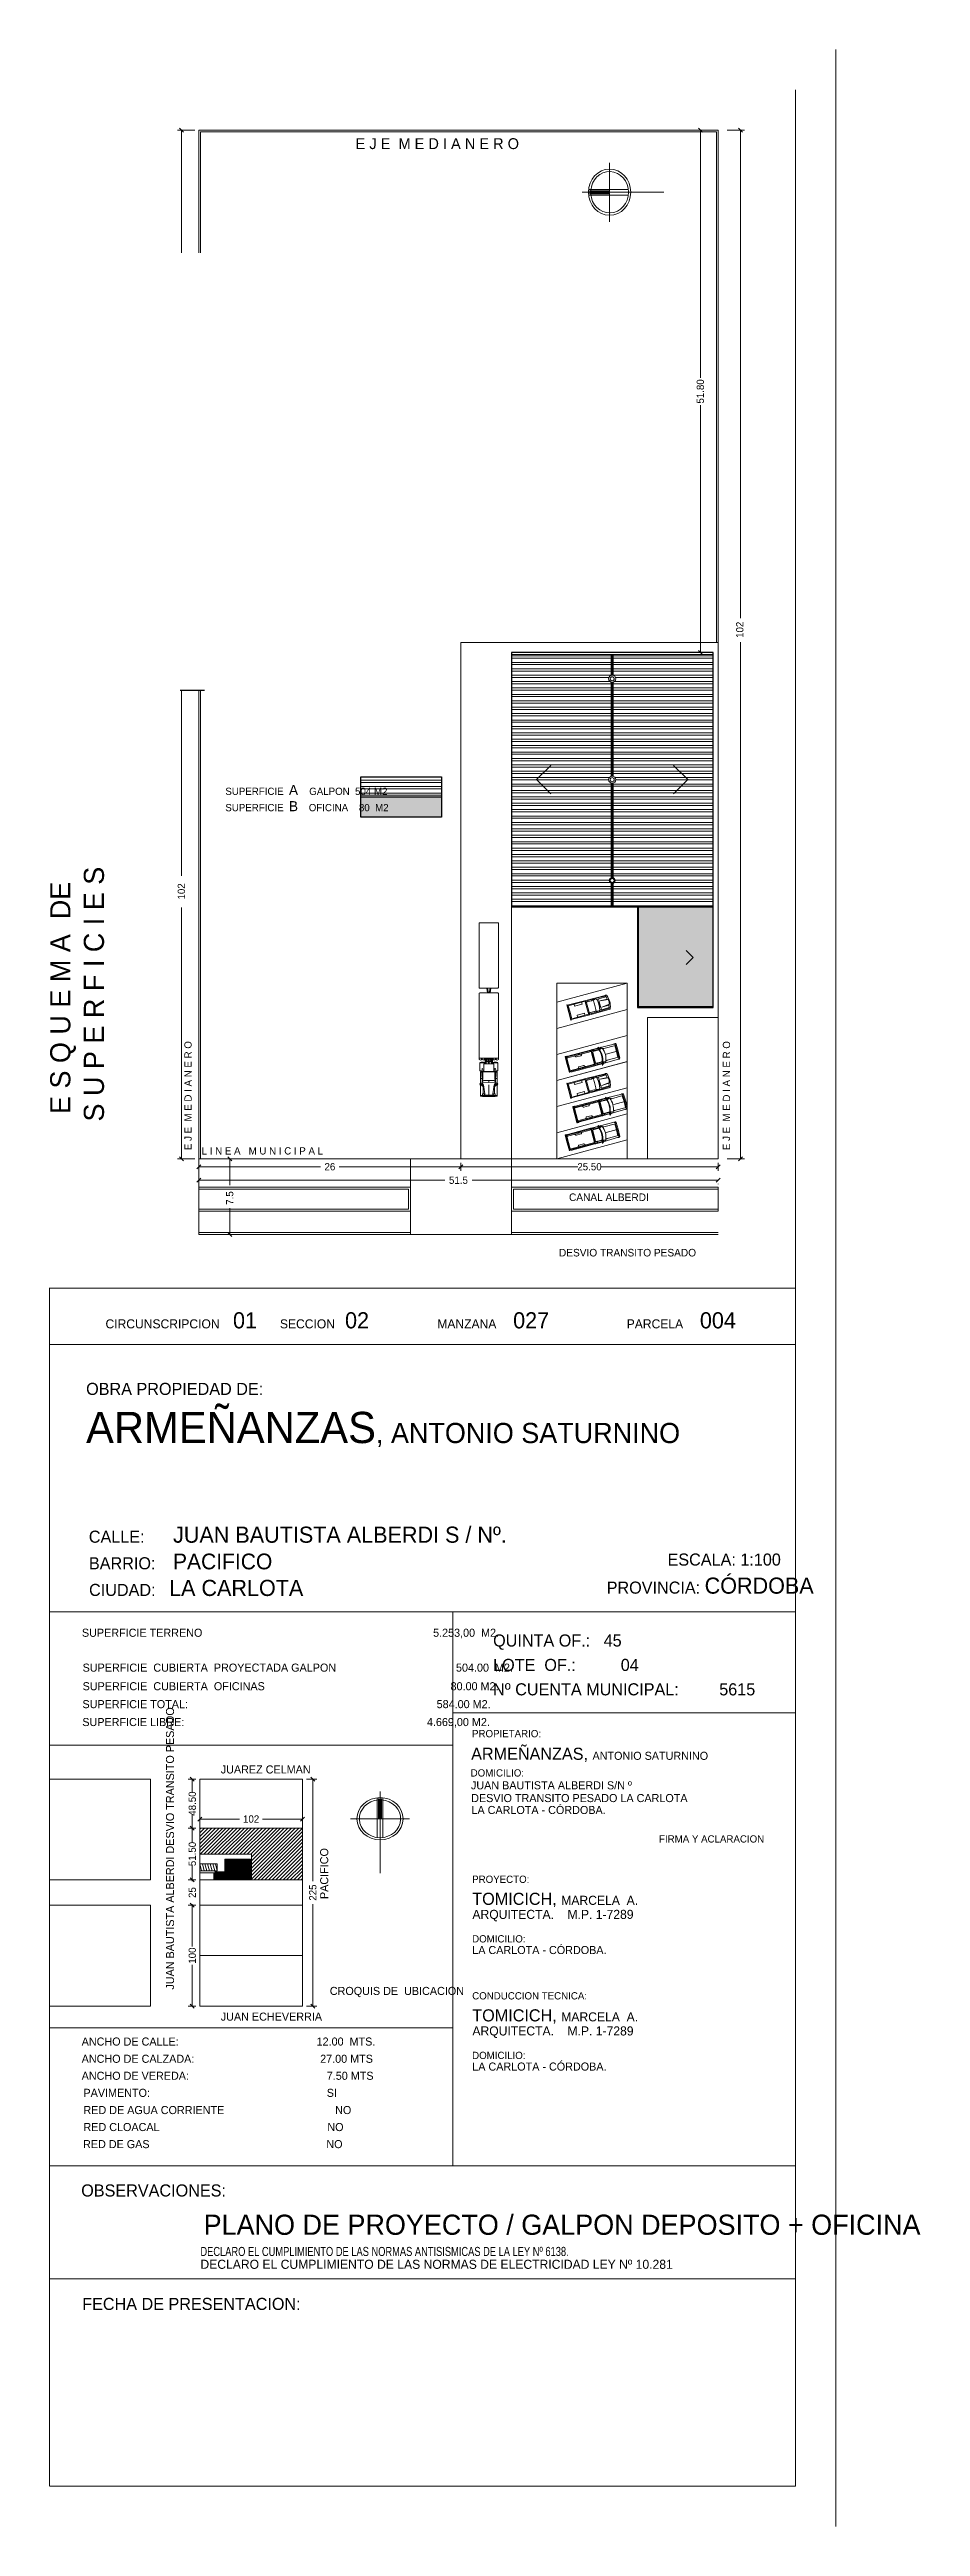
# Model space of a CAD drawing. Header units: millimetres. Extents: x 1972 to 5740, y 370 to 952.
# Drawn here: x 2744.2 to 2765.8, y 527.6 to 589 of the extents above; entities that cross this region are included whole.
import ezdxf

# ---------------------------------------------------------------- set-up
doc = ezdxf.new("R2010")
doc.units = ezdxf.units.MM
doc.header["$LTSCALE"] = 15
doc.linetypes.add('ACAD_ISO02W100', pattern=[15, 12, -3])
for name, color, linetype, lineweight in [('COTAS', 5, 'Continuous', 20), ('MUROS', 1, 'Continuous', 30), ('SOMBRAS', 95, 'Continuous', 18)]:
    doc.layers.add(name, color=color, linetype=linetype, lineweight=lineweight)

msp = doc.modelspace()

# ---------------------------------------------------------------- texts
at = {"layer": 'COTAS', "linetype": 'Continuous', "ltscale": 0.001, "char_height": 0.18, "width": 5.2211185, "attachment_point": 1}
for s, insert in [('SUPERFICIE  {\\H1.389x;A   }GALPON  504 M2', (2748.55488, 570.81739)), ('SUPERFICIE  {\\H1.389x;B}    OFICINA    80  M2', (2748.55488, 570.41381))]:
    msp.add_mtext(s, dxfattribs=dict(at, insert=insert))
at = {"layer": 'COTAS', "attachment_point": 1, "rotation": 90}
for s, insert, char_height, width in [(' E S Q U E M A  DE  \\PS U P E R F I C I E S', (2744.21165, 562.47169), 0.5, 25.6), ('JUAN BAUTISTA ALBERDI DESVIO TRANSITO PESADO', (2747.08246, 540.95157), 0.2, 15.5), ('PACIFICO', (2750.90612, 543.19649), 0.2, 15.5)]:
    msp.add_mtext(s, dxfattribs=dict(at, insert=insert, char_height=char_height, width=width))
at = {"layer": 'COTAS', "attachment_point": 1}
for s, insert, char_height, width in [('CANAL ALBERDI', (2757.07683, 560.68887), 0.1875, 4.7506001), ('DESVIO TRANSITO PESADO', (2756.82791, 559.31427), 0.1875, 4.7506001), ('CIRCUNSCRIPCION    {\\H1.786x;01}', (2745.5826, 557.74364), 0.224, 17.4), ('SECCION   {\\H1.786x;02}', (2749.90869, 557.74364), 0.224, 17.4), ('MANZANA     {\\H1.786x;027}', (2753.81081, 557.74364), 0.224, 17.4), ('PARCELA     {\\H1.786x;004}', (2758.5081, 557.74364), 0.224, 17.4), ('OBRA PROPIEDAD DE:', (2745.10234, 555.99331), 0.3, 17.4), ('ARMEÑANZAS{\\H0.6459x;, ANTONIO SATURNINO}', (2745.10007, 555.27416), 0.774144, 32.3136), ('CALLE:     {\\H1.333x; JUAN BAUTISTA \\H0.9998x;ALBERDI S / Nº.}', (2745.16942, 552.42922), 0.3, 16.5168429), ('BARRIO:{\\H1.3x;   PACIFICO}', (2745.17213, 551.76073), 0.3, 11.22), ('ESCALA: 1:100  ', (2759.51969, 551.76269), 0.3, 11.22), ('CIUDAD:   {\\H1.333x;LA CARLOTA}', (2745.17528, 551.10969), 0.3, 11.22), ('PROVINCIA: {\\H1.333x;CÓRDOBA}', (2758.01074, 551.1667), 0.3, 11.22), ('SUPERFICIE TERRENO                                                                             5.253,00  M2.', (2744.99795, 549.89831), 0.2, 15.5), ('QUINTA OF.:   45', (2755.19459, 549.75653), 0.3, 11.22), ('SUPERFICIE  CUBIERTA  PROYECTADA GALPON           {\\H0.75x;                        }           504.00  M2. ', (2745.0155, 549.03358), 0.2, 15.5), ('LOTE  OF.:          04    {\\H1.19x; }', (2755.19459, 549.15106), 0.3, 11.22), ('SUPERFICIE  CUBIERTA  OFICINAS                         {\\H0.75x;                                }             80.00 M2. ', (2745.0155, 548.57233), 0.2, 15.5), ('Nº CUENTA MUNICIPAL:         5615   {\\H1.19x; }', (2755.19459, 548.54559), 0.3, 11.22), ('SUPERFICIE TOTAL:                                                                                   584.00 M2.', (2745.01177, 548.1286), 0.2, 15.5), ('SUPERFICIE LIBRE:                                                                                 4.669,00 M2.', (2745.00803, 547.68487), 0.2, 15.5), (' PROPIETARIO:', (2754.60485, 547.38773), 0.18, 15.523), ('JUAREZ CELMAN', (2748.44107, 546.50975), 0.2, 15.5), ('ARMEÑANZAS, {\\H0.6667x;ANTONIO SATURNINO}', (2754.65009, 546.94793), 0.3, 11.22), ('JUAN BAUTISTA ALBERDI S/N º', (2754.64483, 546.11619), 0.2, 15.5), (' DOMICILIO:', (2754.57099, 546.41381), 0.18, 15.523), ('DESVIO TRANSITO PESADO LA CARLOTA', (2754.65121, 545.80013), 0.2, 15.5), ('LA CARLOTA - CÓRDOBA.', (2754.65759, 545.50457), 0.2, 15.523), ('FIRMA Y ACLARACION', (2759.30879, 544.77683), 0.18, 15.523), ('PROYECTO:', (2754.67567, 543.77683), 0.18, 15.523), ('ARQUITECTA.    M.P. 1-7289', (2754.68118, 542.92908), 0.225, 15.523), ('TOMICICH, {\\H0.75x;MARCELA  A.}', (2754.67778, 543.35253), 0.3, 15.523), (' DOMICILIO:', (2754.60739, 542.30042), 0.18, 15.523), ('LA CARLOTA - CÓRDOBA.', (2754.67798, 542.03288), 0.2, 15.523), ('CROQUIS DE  UBICACION', (2751.14477, 541.01865), 0.2, 15.5), ('JUAN ECHEVERRIA', (2748.44107, 540.3817), 0.2, 15.5), ('TOMICICH, {\\H0.75x;MARCELA  A.}', (2754.67778, 540.46337), 0.3, 15.523), ('CONDUCCION TECNICA:', (2754.67567, 540.88768), 0.18, 15.523), ('ANCHO DE CALLE:                                              12.00  MTS.\\P                                    ', (2744.99162, 539.76402), 0.2, 15.523), ('ARQUITECTA.    M.P. 1-7289', (2754.68118, 540.03992), 0.225, 15.523), ('ANCHO DE CALZADA:                                          27.00 MTS                         ', (2744.99162, 539.33715), 0.2, 15.523), (' DOMICILIO:', (2754.60739, 539.41127), 0.18, 15.523), ('LA CARLOTA - CÓRDOBA.', (2754.67798, 539.14373), 0.2, 15.523), ('ANCHO DE VEREDA:                                              7.50 MTS                                 ', (2744.99162, 538.91592), 0.2, 15.523), ('PAVIMENTO:                                                           SI', (2745.03609, 538.49271), 0.2, 15.523), ('RED DE AGUA CORRIENTE                                     NO\\P                         ', (2745.03609, 538.06584), 0.2, 15.523), ('RED CLOACAL                                                        NO                                 ', (2745.03609, 537.64461), 0.2, 15.523), ('RED DE GAS                                                           NO', (2745.02613, 537.2214), 0.2, 15.523), ('OBSERVACIONES:', (2744.98049, 536.12251), 0.3, 17.4), ('PLANO DE PROYECTO / GALPON DEPOSITO + OFICINA', (2748.01602, 535.37304), 0.5, 27.5), ('{\\fSwis721 LtCn BT|b0|i0|c0|p34;DECLARO EL CUMPLIMIENTO DE LAS NORMAS ANTISISMICAS DE LA LEY Nº 6138.}', (2747.93664, 534.57247), 0.225, 15.523), ('DECLARO EL CUMPLIMIENTO DE LAS NORMAS DE ELECTRICIDAD LEY Nº 10.281', (2747.93664, 534.25467), 0.225, 15.523), ('FECHA DE PRESENTACION:', (2745.00506, 533.30979), 0.3, 17.4)]:
    msp.add_mtext(s, dxfattribs=dict(at, insert=insert, char_height=char_height, width=width))
at = {"layer": 'SOMBRAS', "linetype": 'Continuous', "ltscale": 0.001, "attachment_point": 1}
for s, insert, char_height, width in [('E J E  M E D I A N E R O', (2751.78407, 586.84829), 0.27, 5.5964402), ('L I N E A   M U N I C I P A L', (2747.96808, 561.83407), 0.18, 4.1305553)]:
    msp.add_mtext(s, dxfattribs=dict(at, insert=insert, char_height=char_height, width=width))
at = {"layer": 'SOMBRAS', "linetype": 'Continuous', "ltscale": 0.001, "char_height": 0.18, "attachment_point": 5, "rotation": 90}
for s, insert in [('51.80', (2760.33402, 580.57134)), ('102', (2761.31234, 574.66208)), ('102', (2747.46515, 568.17658)), ('7.5', (2748.66356, 560.57553)), ('48.50', (2747.73549, 545.56314)), ('51.50', (2747.73549, 544.31314)), ('25', (2747.73549, 543.35689)), ('225', (2750.72361, 543.35689)), ('100', (2747.73549, 541.79439))]:
    msp.add_mtext(s, dxfattribs=dict(at, insert=insert))
at = {"layer": 'SOMBRAS', "linetype": 'Continuous', "ltscale": 0.001, "char_height": 0.18, "width": 5.5964402, "attachment_point": 1, "rotation": 90}
for insert in [(2747.53864, 561.76304), (2760.89063, 561.76304)]:
    msp.add_mtext('E J E  M E D I A N E R O', dxfattribs=dict(at, insert=insert))
at = {"layer": 'SOMBRAS', "linetype": 'Continuous', "ltscale": 0.001, "char_height": 0.18, "attachment_point": 5}
for s, insert in [('26', (2751.14746, 561.35105)), ('25.50', (2757.58496, 561.35105)), ('51.5', (2754.33496, 561.01564)), ('102', (2749.19459, 545.17961))]:
    msp.add_mtext(s, dxfattribs=dict(at, insert=insert))

# ---------------------------------------------------------------- blocks, each defined once
blk = doc.blocks.new('02PTRK02')
at = {"color": 0, "linetype": 'ByBlock'}
for p, q in [((-862, -45), (-862, 45)), ((-541, 48), (-859, 48)), ((-538, -45), (-538, 45)), ((-514, 6), (-538, 10)), ((-514, 2), (-538, 7)), ((-514, -45), (-514, 45)), ((-193, 48), (-511, 48)), ((-184, 48), (-192, 48)), ((-190, -45), (-190, 45)), ((-184, 36), (-190, 36)), ((-184, 33), (-190, 33)), ((-184, 21), (-190, 21)), ((-190, 19), (-163, 19)), ((-190, 6), (-183, 14)), ((-190, 1), (-177, 14)), ((-190, 14), (-163, 14)), ((-175, 1), (-190, 1)), ((-175, 14), (-175, -14)), ((-173, -14), (-173, 14)), ((-163, 1), (-173, 1)), ((-168, 20), (-168, 44)), ((-168, 44), (-128, 44)), ((-168, 20), (-163, 20)), ((-124, 25), (-163, 25)), ((-163, 25), (-163, -25)), ((-128, 44), (-128, 25)), ((-124, 34), (-124, -34)), ((-124, 34), (-72, 33)), ((-122, 42), (-122, 40)), ((-122, 42), (-66, 42)), ((-122, 34), (-122, 34)), ((-122, 28), (-122, -28)), ((-119, 32), (-84, 31)), ((-119, 32), (-119, 30)), ((-119, 30), (-87, 29)), ((-90, 42), (-90, 34)), ((-87, 29), (-84, 31)), ((-82, 29), (-78, 31)), ((-82, 29), (-80, 27)), ((-80, 27), (-79, 0)), ((-80, -27), (-79, 0)), ((-79, 0), (-70, 0)), ((-79, 0), (-70, 0)), ((-78, 31), (-74, 30)), ((-74, 30), (-72, 28)), ((-72, 33), (-58, 27)), ((-70, 0), (-72, 28)), ((-70, 0), (-72, -28)), ((-58, 27), (-2, 19)), ((-7, 0), (-58, 0)), ((-57, 42), (-7, 42)), ((-53, 26), (-57, 31)), ((-55, 35), (-47, 25)), ((-14, 28), (-49, 28)), ((-14, 28), (-14, 26)), ((-10, 32), (-6, 32)), ((-10, 22), (-6, 22)), ((-9, 22), (-9, 20)), ((-7, 20), (-7, -20)), ((-6, 32), (-6, 22)), ((-5, 42), (-2, 42)), ((-3, 19), (-3, 32)), ((-2, -19), (-2, 19)), ((0, 32), (0, -32)), ((-859, -48), (-541, -48)), ((-538, -7), (-514, -2)), ((-538, -10), (-514, -6)), ((-511, -48), (-193, -48)), ((-184, -48), (-192, -48)), ((-175, -1), (-190, -1)), ((-177, -14), (-190, -1)), ((-183, -14), (-190, -6)), ((-190, -14), (-163, -14)), ((-163, -19), (-190, -19)), ((-184, -21), (-190, -21)), ((-184, -33), (-190, -33)), ((-184, -36), (-190, -36)), ((-173, -1), (-163, -1)), ((-168, -44), (-168, -20)), ((-168, -20), (-163, -20)), ((-168, -44), (-128, -44)), ((-124, -25), (-163, -25)), ((-128, -25), (-128, -44)), ((-124, -34), (-72, -33)), ((-122, -34), (-122, -34)), ((-122, -40), (-122, -42)), ((-66, -42), (-122, -42)), ((-119, -30), (-87, -29)), ((-119, -32), (-119, -30)), ((-119, -32), (-84, -31)), ((-90, -34), (-90, -42)), ((-87, -29), (-84, -31)), ((-82, -29), (-80, -27)), ((-82, -29), (-78, -31)), ((-78, -31), (-74, -30)), ((-74, -30), (-72, -28)), ((-72, -33), (-58, -27)), ((-58, -27), (-2, -19)), ((-53, -26), (-57, -31)), ((-7, -42), (-57, -42)), ((-55, -35), (-47, -25)), ((-14, -28), (-49, -28)), ((-14, -28), (-14, -26)), ((-10, -22), (-6, -22)), ((-10, -32), (-6, -32)), ((-9, -22), (-9, -20)), ((-6, -32), (-6, -22)), ((-5, -42), (-2, -42)), ((-3, -19), (-3, -32))]:
    blk.add_line(p, q, dxfattribs=at)
for centre, radius in [((-137, 32), 2), ((-124, 37), 3), ((-62, 37), 7), ((-62, 37), 4), ((-4, 0), 2), ((-137, -32), 2), ((-124, -37), 3), ((-62, -37), 7), ((-62, -37), 4)]:
    blk.add_circle(centre, radius, dxfattribs=at)
for centre, radius, start, end in [((-859, 45), 3, 90, 180), ((-541, 45), 3, 0, 90), ((-511, 45), 3, 90, 180), ((-193, 45), 3, 0, 90), ((-189, 42), 7.64, 308.2647, 51.7353), ((-189, 27), 7.5, 306.8699, 53.1301), ((-133, 32), 37.8, 161.4749, 198.5251), ((-157, 33), 31, 345.1151, 20.9105), ((-10, 28), 4, 90, 180), ((-10, 26), 4, 180, 270), ((-18, 35), 13.2, 346.9139, 31.8908), ((-8, 30), 2.5, 306.8699, 53.1301), ((-8, 24), 2.5, 306.8699, 53.1301), ((-66, 24), 63.9, 6.736, 15.8839), ((-64, 24), 63.9, 6.736, 15.8839), ((-859, -45), 3, 180, 270), ((-541, -45), 3, 270, 0), ((-511, -45), 3, 180, 270), ((-193, -45), 3, 270, 0), ((-189, -27), 7.5, 306.8699, 53.1301), ((-189, -42), 7.64, 308.2647, 51.7353), ((-133, -32), 37.8, 161.4734, 198.5266), ((-158, -33), 31.5, 339.3948, 14.5796), ((-10, -26), 4, 90, 180), ((-10, -28), 4, 180, 270), ((-18, -35), 13.2, 328.1092, 13.0861), ((-8, -24), 2.5, 306.8699, 53.1301), ((-8, -30), 2.5, 306.8699, 53.1301), ((-66, -24), 63.9, 344.1161, 353.264), ((-64, -24), 63.9, 344.1161, 353.264)]:
    blk.add_arc(centre, radius, start, end, dxfattribs=at)
blk = doc.blocks.new('_OBLIQUE')
at = {"color": 0, "linetype": 'ByBlock', "ltscale": 0.05}
blk.add_line((-0.5, -0.5), (0.5, 0.5), dxfattribs=at)
blk = doc.blocks.new('NORTE3')
for p, q in [((0, 1.174), (0, -2.344)), ((-1.166, 0), (1.166, 0)), ((-0.111, 0.904), (-0.111, -0.807)), ((-0.058, 0.872), (-0.058, 0)), ((0.058, 0.872), (0.058, 0)), ((0.111, 0.904), (0.111, -0.807))]:
    blk.add_line(p, q)
at = {"const_width": 0.0778}
blk.add_lwpolyline([(-0.911, 0, 1), (0.911, 0, 1)], format="xyb", close=True, dxfattribs=at)
blk.add_arc((0, 0), 0.815, 94.06081, 85.93919)
blk.add_solid([(-0.058, 0), (0.058, 0), (-0.058, 0.872), (0.058, 0.872)])

# ---------------------------------------------------------------- hatches: boundary and pattern name
at = {"layer": 'SOMBRAS'}
h = msp.add_hatch(dxfattribs=at)
h.set_pattern_fill('STEEL', color=256, scale=0.05, angle=135, style=0)
h.set_pattern_definition([(180, (2755.64746, 567.82134), (0, -0.15875), []), (180, (2755.59134, 567.76521), (0, -0.15875), [])])
h.paths.add_polyline_path([(2758.12246, 570.86249, -0.33167927), (2758.05996, 570.94634, -0.33167927), (2758.12246, 571.03019), (2758.12246, 573.36249, -0.33167927), (2758.05996, 573.44634, -0.33167927), (2758.12246, 573.53019), (2758.12246, 574.04634), (2755.64746, 574.04634), (2755.64746, 567.82134), (2758.12246, 567.82134), (2758.12246, 568.37563, -0.31783725), (2758.07246, 568.44634, -0.31783725), (2758.12246, 568.51705)])
h.paths.add_polyline_path([(2758.17246, 568.51705, -0.31783725), (2758.22246, 568.44634, -0.31783725), (2758.17246, 568.37563), (2758.17246, 567.82134), (2760.64746, 567.82134), (2760.64746, 574.04634), (2758.17246, 574.04634), (2758.17246, 573.53019, -0.33167927), (2758.23496, 573.44634, -0.33167927), (2758.17246, 573.36249), (2758.17246, 571.03019, -0.33167927), (2758.23496, 570.94634, -0.33167927), (2758.17246, 570.86249)])
h = msp.add_hatch(dxfattribs=at)
h.set_pattern_fill('STEEL', color=256, scale=0.05, angle=135, style=0)
h.set_pattern_definition([(180, (1768.24233, 917.64292), (0, -0.15875), []), (180, (1768.1862, 917.5868), (0, -0.15875), [])])
h.paths.add_polyline_path([(2751.91335, 571.0147), (2751.91335, 570.5147), (2753.91335, 570.5147), (2753.91335, 571.0147)])
at = {"layer": 'SOMBRAS', "linetype": 'Continuous', "ltscale": 0.001}
h = msp.add_hatch(color=256, dxfattribs=at)
h.paths.add_polyline_path([(2753.91335, 570.5147), (2751.91335, 570.5147), (2751.91335, 570.0147), (2753.91335, 570.0147)])
h.paths.add_polyline_path([(2760.64746, 567.79459), (2758.79746, 567.79459), (2758.79746, 565.32134), (2760.64746, 565.32134)])
h = msp.add_hatch(dxfattribs=at)
h.set_pattern_fill('LINE', color=256, scale=0.02, angle=45, style=0)
h.set_pattern_definition([(45, (2747.919595, 543.669394), (-0.0449013, 0.0449013), [])])
h.paths.add_polyline_path([(2750.46959, 544.95689), (2747.91959, 544.95689), (2747.91959, 544.30689), (2749.19959, 544.30689), (2749.19959, 543.66939), (2750.46959, 543.66939)])
h = msp.add_hatch(dxfattribs=at)
h.set_pattern_fill('LINE,_O', color=256, scale=0.0025, angle=-90)
h.set_pattern_definition([(270, (2748.547095, 544.181894), (0.0079375, 0), [])])
edge = h.paths.add_edge_path()
edge.add_arc((2748.60959, 543.93189), 0.0075, 270, 630)
edge = h.paths.add_edge_path()
edge.add_arc((2748.60959, 543.93189), 0.00875, 270, 630)
edge = h.paths.add_edge_path()
edge.add_arc((2749.10959, 543.93189), 0.00875, 16.6015496, 163.3984504)
edge.add_line((2749.10121, 543.93439), (2748.86798, 543.93439))
edge.add_arc((2748.85959, 543.93189), 0.00875, 16.6015496, 163.3984504)
edge.add_line((2748.85121, 543.93439), (2748.61667, 543.93439))
edge.add_arc((2748.60959, 543.93189), 0.0075, 19.4712206, 160.5287794)
edge.add_line((2748.60252, 543.93439), (2748.54709, 543.93439))
edge.add_line((2748.54709, 543.93439), (2748.54709, 544.18189))
edge.add_line((2748.54709, 544.18189), (2749.16959, 544.18189))
edge.add_line((2749.16959, 544.18189), (2749.16959, 543.93439))
edge.add_line((2749.16959, 543.93439), (2749.11798, 543.93439))
edge = h.paths.add_edge_path()
edge.add_arc((2749.10959, 543.93189), 0.00875, 196.6015496, 343.3984504)
edge.add_line((2749.11798, 543.92939), (2749.16959, 543.92939))
edge.add_line((2749.16959, 543.92939), (2749.16959, 543.68189))
edge.add_line((2749.16959, 543.68189), (2748.54709, 543.68189))
edge.add_line((2748.54709, 543.68189), (2748.54709, 543.92939))
edge.add_line((2748.54709, 543.92939), (2748.60252, 543.92939))
edge.add_arc((2748.60959, 543.93189), 0.0075, 199.4712206, 340.5287794)
edge.add_line((2748.61667, 543.92939), (2748.85121, 543.92939))
edge.add_arc((2748.85959, 543.93189), 0.00875, 196.6015496, 343.3984504)
edge.add_line((2748.86798, 543.92939), (2749.10121, 543.92939))
h = msp.add_hatch(dxfattribs=at)
h.set_pattern_fill('LINE', color=256, scale=0.0025, angle=-90, style=0)
h.set_pattern_definition([(270, (2748.297095, 543.866894), (0.0079375, 0), [])])
h.paths.add_polyline_path([(2748.29709, 543.86689), (2748.29709, 543.68189), (2748.54459, 543.68189), (2748.54459, 543.86689)])

# ---------------------------------------------------------------- linework, layer by layer
at = {"layer": 'COTAS'}
for p, q in [((2763.69459, 589.04634), (2763.69459, 527.64292)), ((2762.69459, 588.04634), (2762.69459, 528.64292)), ((2744.19459, 528.64634), (2744.19459, 558.34634)), ((2744.19459, 558.34292), (2762.69459, 558.34292)), ((2762.69459, 558.34292), (2762.69459, 528.64292)), ((2744.19459, 556.94292), (2762.69459, 556.94292)), ((2763.69459, 557.54292), (2763.69459, 527.64292)), ((2744.19459, 550.31292), (2762.69459, 550.31292)), ((2754.19459, 536.58238), (2754.19459, 550.31292)), ((2754.19459, 547.81292), (2762.69459, 547.81292)), ((2744.19459, 547.01292), (2754.19459, 547.01292)), ((2744.19459, 540.00347), (2754.19459, 540.00347)), ((2744.19459, 536.58238), (2762.69459, 536.58238)), ((2744.19459, 533.78238), (2762.69459, 533.78238)), ((2762.69459, 528.64292), (2744.19459, 528.64292))]:
    msp.add_line(p, q, dxfattribs=at)
msp.add_lwpolyline([(2763.69459, 527.64292), (2763.69459, 528.64292)], dxfattribs=at)
at = {"layer": 'MUROS', "linetype": 'Continuous', "ltscale": 0.001}
for p, q in [((2756.27246, 570.94634), (2756.62602, 571.29989)), ((2760.02246, 570.94634), (2759.66891, 571.29989)), ((2756.27246, 570.94634), (2756.62602, 570.59279)), ((2760.02246, 570.94634), (2759.66891, 570.59279)), ((2760.15897, 566.53722), (2759.9822, 566.714)), ((2760.15897, 566.53722), (2759.9822, 566.36045))]:
    msp.add_line(p, q, dxfattribs=at)
for points in [[(2755.64746, 567.79459), (2760.64746, 567.79459), (2760.64746, 574.09634), (2755.64746, 574.09634)], [(2751.91335, 571.0147), (2753.91335, 571.0147), (2753.91335, 570.0147), (2751.91335, 570.0147)], [(2758.77246, 565.29634), (2760.64746, 565.29634), (2760.64746, 567.79634), (2758.77246, 567.79634)]]:
    msp.add_lwpolyline(points, close=True, dxfattribs=at)
for points in [[(2747.43496, 573.16172), (2747.58496, 573.16172), (2747.78496, 573.16172)], [(2747.68496, 573.16172), (2747.83496, 573.16172), (2748.03496, 573.16172)], [(2753.91335, 570.5147), (2751.91335, 570.5147)]]:
    msp.add_lwpolyline(points, dxfattribs=at)
at = {"layer": 'SOMBRAS', "linetype": 'Continuous', "ltscale": 0.001}
for p, q in [((2747.79746, 587.04634), (2747.36515, 587.04634)), ((2747.46515, 587.04634), (2747.46515, 584.00884)), ((2747.89746, 584.00884), (2747.89746, 587.04634)), ((2747.89746, 587.04634), (2760.77246, 587.04634)), ((2747.89746, 587.04634), (2751.64746, 587.04634)), ((2760.54746, 587.04634), (2760.23402, 587.04634)), ((2760.33402, 587.04634), (2760.33402, 580.91091)), ((2760.77246, 587.04634), (2760.77246, 561.54634)), ((2760.99746, 587.04634), (2761.42978, 587.04634)), ((2761.32978, 587.04634), (2761.32978, 574.94923)), ((2747.93496, 587.00884), (2760.73496, 587.00884)), ((2760.33402, 574.09634), (2760.33402, 580.23177)), ((2754.39746, 561.54634), (2754.39746, 574.34634)), ((2761.32978, 561.54634), (2761.32978, 574.35496)), ((2755.64746, 567.79634), (2755.64746, 574.09634)), ((2755.64746, 574.04634), (2760.64746, 574.04634)), ((2760.54746, 574.09634), (2760.23402, 574.09634)), ((2747.46515, 568.56274), (2747.46515, 573.16172)), ((2747.46515, 561.54634), (2747.46515, 567.77874)), ((2760.64746, 567.79634), (2755.64746, 567.79634)), ((2757.49383, 565.47567), (2757.9696, 565.59829)), ((2757.73908, 565.52639), (2757.97261, 565.57915)), ((2758.00094, 565.56623), (2757.80829, 565.51461)), ((2758.02627, 565.50658), (2758.00197, 565.56408)), ((2757.03148, 565.36388), (2757.02068, 565.36098)), ((2757.07134, 565.17192), (2757.02068, 565.36098)), ((2757.03148, 565.36388), (2757.08213, 565.17482)), ((2757.0345, 565.3526), (2757.49383, 565.47567)), ((2757.05942, 565.34235), (2757.47663, 565.45414)), ((2757.05942, 565.34235), (2757.10283, 565.18036)), ((2757.07134, 565.17192), (2757.122, 564.98286)), ((2757.13279, 564.98576), (2757.08213, 565.17482)), ((2757.14623, 565.01837), (2757.10283, 565.18036)), ((2757.13279, 564.98576), (2757.122, 564.98286)), ((2757.12977, 564.99704), (2757.58911, 565.12012)), ((2757.14623, 565.01837), (2757.56344, 565.13016)), ((2757.21557, 565.33007), (2757.20204, 565.38056)), ((2757.39957, 565.37938), (2757.21557, 565.33007)), ((2757.45932, 565.15638), (2757.27532, 565.10708)), ((2757.27532, 565.10708), (2757.28885, 565.05659)), ((2757.38604, 565.42987), (2757.39957, 565.37938)), ((2757.47285, 565.10589), (2757.45932, 565.15638)), ((2757.52003, 565.29215), (2757.4724, 565.46993)), ((2757.54168, 565.29795), (2757.49404, 565.47573)), ((2757.62948, 565.46436), (2757.50596, 565.43126)), ((2757.52003, 565.29215), (2757.56767, 565.11437)), ((2757.5395, 565.46655), (2757.53501, 565.43904)), ((2757.54168, 565.29795), (2757.58932, 565.12017)), ((2757.54528, 565.47294), (2757.69118, 565.51204)), ((2757.70092, 565.19774), (2757.5774, 565.16465)), ((2757.58911, 565.12012), (2758.06244, 565.25181)), ((2757.62409, 565.15085), (2757.60645, 565.17243)), ((2757.63229, 565.14821), (2757.77819, 565.1873)), ((2757.69292, 565.50841), (2757.63943, 565.46913)), ((2757.73238, 565.51139), (2757.68134, 565.48009)), ((2757.77789, 565.19131), (2757.71193, 565.19858)), ((2757.81355, 565.20846), (2757.7537, 565.21005)), ((2757.80922, 565.51115), (2757.76814, 565.50014)), ((2757.82178, 565.44255), (2757.80451, 565.43792)), ((2757.80451, 565.43792), (2757.82189, 565.37303)), ((2757.80829, 565.51461), (2757.84459, 565.37912)), ((2757.83917, 565.37766), (2757.82178, 565.44255)), ((2757.83928, 565.30815), (2757.82189, 565.37303)), ((2757.82686, 565.19882), (2758.05548, 565.26989)), ((2757.87997, 565.24708), (2757.8389, 565.23608)), ((2757.83917, 565.37766), (2757.85655, 565.31278)), ((2757.85655, 565.31278), (2757.83928, 565.30815)), ((2757.8809, 565.24363), (2757.84459, 565.37912)), ((2757.84991, 565.46437), (2758.02627, 565.50658)), ((2758.04707, 565.49746), (2757.84991, 565.46437)), ((2758.07355, 565.29525), (2757.8809, 565.24363)), ((2758.07912, 565.37787), (2757.89183, 565.30794)), ((2757.89183, 565.30794), (2758.06567, 565.35957)), ((2758.06567, 565.35957), (2758.07336, 565.29762)), ((2757.63431, 564.25094), (2757.81893, 564.30041)), ((2757.79624, 564.31033), (2757.79052, 564.29853)), ((2757.82716, 564.3024), (2757.79587, 564.31686)), ((2757.81816, 564.3002), (2757.79624, 564.31033)), ((2758.20041, 564.3928), (2757.81893, 564.30041)), ((2758.22724, 564.3569), (2757.9423, 564.28055)), ((2758.19267, 564.39525), (2758.18977, 564.39022)), ((2758.21805, 564.40405), (2758.19666, 564.39832)), ((2758.25618, 564.20865), (2758.21091, 564.35252)), ((2758.27252, 564.21303), (2758.2193, 564.38212)), ((2758.29611, 564.21935), (2758.24215, 564.39083)), ((2757.03437, 563.88127), (2756.9825, 564.07485)), ((2757.02154, 564.09432), (2756.98865, 564.0855)), ((2757.05453, 563.88667), (2757.00627, 564.06679)), ((2757.62746, 564.2317), (2757.00666, 564.06535)), ((2757.62345, 564.20747), (2757.01245, 564.04375)), ((2757.01649, 564.08448), (2757.61213, 564.24409)), ((2757.01809, 564.06411), (2757.03184, 564.06779)), ((2757.01991, 564.05733), (2757.01809, 564.06411)), ((2757.01991, 564.05733), (2757.02173, 564.05055)), ((2757.02173, 564.05055), (2757.03548, 564.05423)), ((2757.06433, 563.8893), (2757.02224, 564.04637)), ((2757.02999, 564.09201), (2757.03303, 564.08892)), ((2757.03184, 564.06779), (2757.03366, 564.06101)), ((2757.03548, 564.05423), (2757.03366, 564.06101)), ((2757.03437, 563.88127), (2757.08624, 563.68769)), ((2757.05453, 563.88667), (2757.1028, 563.70656)), ((2757.06433, 563.8893), (2757.10642, 563.73222)), ((2757.70763, 563.89332), (2757.09662, 563.7296)), ((2757.72322, 563.87433), (2757.10241, 563.70799)), ((2757.10806, 563.72835), (2757.12181, 563.73203)), ((2757.10988, 563.72157), (2757.10806, 563.72835)), ((2757.10988, 563.72157), (2757.11169, 563.71479)), ((2757.11169, 563.71479), (2757.12544, 563.71847)), ((2757.12049, 563.69634), (2757.71614, 563.85594)), ((2757.12181, 563.73203), (2757.12363, 563.72525)), ((2757.12544, 563.71847), (2757.12363, 563.72525)), ((2757.217, 564.09856), (2757.24302, 564.07759)), ((2757.37262, 564.10359), (2757.26122, 564.07375)), ((2757.30118, 563.78441), (2757.31323, 563.81557)), ((2757.32501, 564.14634), (2757.31126, 564.14266)), ((2757.31126, 564.14266), (2757.31308, 564.13588)), ((2757.3149, 564.1291), (2757.31308, 564.13588)), ((2757.32865, 564.13278), (2757.3149, 564.1291)), ((2757.32683, 564.13956), (2757.32501, 564.14634)), ((2757.32683, 564.13956), (2757.32865, 564.13278)), ((2757.43846, 563.85785), (2757.32706, 563.828)), ((2757.3985, 564.14719), (2757.38645, 564.11602)), ((2757.41498, 563.81059), (2757.40123, 563.8069)), ((2757.40123, 563.8069), (2757.40304, 563.80012)), ((2757.40486, 563.79334), (2757.40304, 563.80012)), ((2757.41861, 563.79703), (2757.40486, 563.79334)), ((2757.41679, 563.80381), (2757.41498, 563.81059)), ((2757.41679, 563.80381), (2757.41861, 563.79703)), ((2757.48268, 563.83304), (2757.45666, 563.85401)), ((2757.61818, 564.2249), (2757.60443, 564.22121)), ((2757.60443, 564.22121), (2757.60625, 564.21443)), ((2757.60806, 564.20765), (2757.60625, 564.21443)), ((2757.62181, 564.21134), (2757.60806, 564.20765)), ((2757.62, 564.21812), (2757.61818, 564.2249)), ((2757.62, 564.21812), (2757.62181, 564.21134)), ((2757.66554, 564.05039), (2757.62345, 564.20747)), ((2757.67534, 564.05302), (2757.62634, 564.23588)), ((2757.68414, 564.05537), (2757.64712, 564.19353)), ((2757.651, 564.19663), (2757.65289, 564.19563)), ((2757.69146, 564.05734), (2757.65517, 564.19277)), ((2757.69927, 564.05943), (2757.66346, 564.19306)), ((2757.66554, 564.05039), (2757.70763, 563.89332)), ((2757.67374, 564.21086), (2757.81372, 564.24837)), ((2757.67534, 564.05302), (2757.72434, 563.87015)), ((2757.68414, 564.05537), (2757.72115, 563.91722)), ((2757.6967, 564.23016), (2757.68442, 564.25034)), ((2757.83519, 564.29393), (2757.68586, 564.25392)), ((2757.69146, 564.05734), (2757.72775, 563.9219)), ((2757.70815, 563.88914), (2757.69439, 563.88546)), ((2757.69439, 563.88546), (2757.69621, 563.87868)), ((2757.69803, 563.8719), (2757.69621, 563.87868)), ((2757.71178, 563.87558), (2757.69803, 563.8719)), ((2757.69927, 564.05943), (2757.73508, 563.9258)), ((2757.79919, 564.25501), (2757.70061, 564.2286)), ((2757.70996, 563.88236), (2757.70815, 563.88914)), ((2757.70996, 563.88236), (2757.71178, 563.87558)), ((2757.72607, 563.91648), (2757.7272, 563.91829)), ((2757.73877, 563.86109), (2757.92339, 563.91056)), ((2757.75288, 563.91552), (2757.89285, 563.95302)), ((2757.78242, 563.91028), (2757.78187, 563.88667)), ((2757.93423, 563.9243), (2757.7849, 563.88429)), ((2757.8836, 563.94001), (2757.78502, 563.91359)), ((2757.80557, 564.26026), (2757.79914, 564.28427)), ((2757.83706, 564.29063), (2757.80145, 564.25629)), ((2757.88563, 564.29215), (2757.84033, 564.25516)), ((2757.9342, 563.92809), (2757.8862, 563.94003)), ((2757.89175, 563.93865), (2757.89818, 563.91464)), ((2757.9087, 563.89063), (2757.89785, 563.89798)), ((2757.89785, 563.89798), (2757.90696, 563.86399)), ((2757.91164, 563.88479), (2757.90696, 563.86399)), ((2757.92262, 563.91036), (2757.9087, 563.89063)), ((2757.93151, 563.91295), (2757.91164, 563.88479)), ((2757.97702, 563.95106), (2757.91929, 563.96045)), ((2758.29995, 564.02129), (2757.92339, 563.91056)), ((2757.92857, 564.29071), (2757.93185, 564.28493)), ((2758.27252, 564.21303), (2758.00105, 564.14029)), ((2758.01349, 563.97379), (2758.01344, 563.98043)), ((2758.30524, 564.06579), (2758.02031, 563.98945)), ((2758.25618, 564.20865), (2758.28891, 564.06142)), ((2758.27252, 564.21303), (2758.31098, 564.03998)), ((2758.29448, 564.01529), (2758.28946, 564.0182)), ((2758.29611, 564.21935), (2758.33511, 564.04387)), ((2758.32086, 564.02037), (2758.29946, 564.01464)), ((2757.03148, 563.42273), (2757.02068, 563.41984)), ((2757.07134, 563.23078), (2757.02068, 563.41984)), ((2757.03148, 563.42273), (2757.08213, 563.23367)), ((2757.0345, 563.41145), (2757.49383, 563.53453)), ((2757.05942, 563.40121), (2757.47663, 563.513)), ((2757.05942, 563.40121), (2757.10283, 563.23922)), ((2757.07134, 563.23078), (2757.122, 563.04172)), ((2757.13279, 563.04461), (2757.08213, 563.23367)), ((2757.14623, 563.07723), (2757.10283, 563.23922)), ((2757.12977, 563.0559), (2757.58911, 563.17897)), ((2757.14623, 563.07723), (2757.56344, 563.18902)), ((2757.21557, 563.38893), (2757.20204, 563.43942)), ((2757.39957, 563.43823), (2757.21557, 563.38893)), ((2757.45932, 563.21524), (2757.27532, 563.16594)), ((2757.27532, 563.16594), (2757.28885, 563.11545)), ((2757.38604, 563.48872), (2757.39957, 563.43823)), ((2757.47285, 563.16475), (2757.45932, 563.21524)), ((2757.52003, 563.35101), (2757.4724, 563.52879)), ((2757.49383, 563.53453), (2757.9696, 563.65715)), ((2757.54168, 563.35681), (2757.49404, 563.53459)), ((2757.62948, 563.52321), (2757.50596, 563.49011)), ((2757.52003, 563.35101), (2757.56767, 563.17323)), ((2757.5395, 563.52541), (2757.53501, 563.4979)), ((2757.54168, 563.35681), (2757.58932, 563.17903)), ((2757.54528, 563.5318), (2757.69118, 563.57089)), ((2757.70092, 563.2566), (2757.5774, 563.2235)), ((2757.58911, 563.17897), (2758.06244, 563.31067)), ((2757.62409, 563.20971), (2757.60645, 563.23129)), ((2757.63229, 563.20706), (2757.77819, 563.24616)), ((2757.69292, 563.56727), (2757.63943, 563.52799)), ((2757.73238, 563.57025), (2757.68134, 563.53894)), ((2757.77789, 563.25017), (2757.71193, 563.25744)), ((2757.73908, 563.58525), (2757.97261, 563.63801)), ((2757.81355, 563.26731), (2757.7537, 563.26891)), ((2757.80922, 563.57001), (2757.76814, 563.559)), ((2757.82178, 563.50141), (2757.80451, 563.49678)), ((2757.80451, 563.49678), (2757.82189, 563.43189)), ((2758.00094, 563.62508), (2757.80829, 563.57346)), ((2757.80829, 563.57346), (2757.84459, 563.43797)), ((2757.83917, 563.43652), (2757.82178, 563.50141)), ((2757.83928, 563.367), (2757.82189, 563.43189)), ((2757.82686, 563.25767), (2758.05548, 563.32875)), ((2757.87997, 563.30594), (2757.8389, 563.29493)), ((2757.83917, 563.43652), (2757.85655, 563.37163)), ((2757.85655, 563.37163), (2757.83928, 563.367)), ((2757.8809, 563.30249), (2757.84459, 563.43797)), ((2757.84991, 563.52323), (2758.02627, 563.56544)), ((2758.04707, 563.55632), (2757.84991, 563.52323)), ((2758.07355, 563.35411), (2757.8809, 563.30249)), ((2758.07912, 563.43672), (2757.89183, 563.3668)), ((2757.89183, 563.3668), (2758.06567, 563.41843)), ((2758.01395, 563.05836), (2757.98266, 563.07281)), ((2758.02627, 563.56544), (2758.00197, 563.62294)), ((2758.38719, 563.14875), (2758.00572, 563.05636)), ((2758.06567, 563.41843), (2758.07336, 563.35648)), ((2758.41403, 563.11285), (2758.12909, 563.03651)), ((2758.37946, 563.15121), (2758.37656, 563.14618)), ((2758.40484, 563.16), (2758.38344, 563.15427)), ((2758.44297, 562.96461), (2758.39769, 563.10848)), ((2758.4593, 562.96898), (2758.40609, 563.13808)), ((2758.48289, 562.9753), (2758.42893, 563.14678)), ((2757.13279, 563.04461), (2757.122, 563.04172)), ((2757.22115, 562.63722), (2757.16928, 562.8308)), ((2757.20833, 562.85027), (2757.17543, 562.84146)), ((2757.24132, 562.64263), (2757.19306, 562.82274)), ((2757.81425, 562.98765), (2757.19344, 562.82131)), ((2757.81024, 562.96342), (2757.19923, 562.7997)), ((2757.20328, 562.84044), (2757.79892, 563.00004)), ((2757.20488, 562.82006), (2757.21863, 562.82374)), ((2757.2067, 562.81328), (2757.20488, 562.82006)), ((2757.2067, 562.81328), (2757.20851, 562.8065)), ((2757.20851, 562.8065), (2757.22226, 562.81018)), ((2757.25112, 562.64525), (2757.20903, 562.80233)), ((2757.21678, 562.84797), (2757.21982, 562.84487)), ((2757.21863, 562.82374), (2757.22045, 562.81696)), ((2757.22226, 562.81018), (2757.22045, 562.81696)), ((2757.22115, 562.63722), (2757.27302, 562.44364)), ((2757.24132, 562.64263), (2757.28958, 562.46251)), ((2757.25112, 562.64525), (2757.29321, 562.48818)), ((2757.89442, 562.64927), (2757.28341, 562.48555)), ((2757.91, 562.63029), (2757.2892, 562.46394)), ((2757.29485, 562.4843), (2757.3086, 562.48799)), ((2757.29666, 562.47752), (2757.29485, 562.4843)), ((2757.29666, 562.47752), (2757.29848, 562.47074)), ((2757.29848, 562.47074), (2757.31223, 562.47443)), ((2757.30728, 562.45229), (2757.90292, 562.6119)), ((2757.3086, 562.48799), (2757.31041, 562.48121)), ((2757.31223, 562.47443), (2757.31041, 562.48121)), ((2757.32274, 562.45253), (2757.32382, 562.45673)), ((2757.40379, 562.85451), (2757.42981, 562.83354)), ((2757.5594, 562.85955), (2757.448, 562.8297)), ((2757.48796, 562.54036), (2757.50001, 562.57153)), ((2757.5118, 562.9023), (2757.49805, 562.89861)), ((2757.49805, 562.89861), (2757.49986, 562.89183)), ((2757.50168, 562.88505), (2757.49986, 562.89183)), ((2757.51543, 562.88874), (2757.50168, 562.88505)), ((2757.51362, 562.89552), (2757.5118, 562.9023)), ((2757.51362, 562.89552), (2757.51543, 562.88874)), ((2757.62525, 562.61381), (2757.51385, 562.58396)), ((2757.58529, 562.90314), (2757.57324, 562.87198)), ((2757.60176, 562.56654), (2757.58801, 562.56286)), ((2757.58801, 562.56286), (2757.58983, 562.55608)), ((2757.59165, 562.5493), (2757.58983, 562.55608)), ((2757.6054, 562.55298), (2757.59165, 562.5493)), ((2757.60358, 562.55976), (2757.60176, 562.56654)), ((2757.60358, 562.55976), (2757.6054, 562.55298)), ((2757.66947, 562.589), (2757.64345, 562.60996)), ((2757.80497, 562.98085), (2757.79122, 562.97717)), ((2757.79122, 562.97717), (2757.79303, 562.97039)), ((2757.79485, 562.96361), (2757.79303, 562.97039)), ((2757.8086, 562.96729), (2757.79485, 562.96361)), ((2757.80678, 562.97407), (2757.80497, 562.98085)), ((2757.80678, 562.97407), (2757.8086, 562.96729)), ((2757.85233, 562.80635), (2757.81024, 562.96342)), ((2757.86213, 562.80897), (2757.81313, 562.99184)), ((2757.8211, 563.0069), (2758.00572, 563.05636)), ((2757.87092, 562.81133), (2757.8339, 562.94948)), ((2757.83779, 562.95258), (2757.83968, 562.95158)), ((2757.87824, 562.81329), (2757.84195, 562.94872)), ((2757.88606, 562.81538), (2757.85025, 562.94901)), ((2757.85233, 562.80635), (2757.89442, 562.64927)), ((2757.86053, 562.96682), (2758.0005, 563.00432)), ((2757.86213, 562.80897), (2757.91113, 562.6261)), ((2757.87092, 562.81133), (2757.90794, 562.67317)), ((2757.88349, 562.98612), (2757.87121, 563.0063)), ((2758.02198, 563.04989), (2757.87264, 563.00987)), ((2757.87824, 562.81329), (2757.91453, 562.67786)), ((2757.89493, 562.6451), (2757.88118, 562.64141)), ((2757.88118, 562.64141), (2757.883, 562.63463)), ((2757.88482, 562.62785), (2757.883, 562.63463)), ((2757.89857, 562.63154), (2757.88482, 562.62785)), ((2757.88606, 562.81538), (2757.92186, 562.68175)), ((2757.98598, 563.01097), (2757.8874, 562.98455)), ((2757.89675, 562.63832), (2757.89493, 562.6451)), ((2757.89675, 562.63832), (2757.89857, 562.63154)), ((2757.91285, 562.67243), (2757.91399, 562.67424)), ((2757.92556, 562.61705), (2758.11018, 562.66652)), ((2757.93967, 562.67147), (2758.07964, 562.70898)), ((2757.9692, 562.66624), (2757.96866, 562.64262)), ((2758.12102, 562.68026), (2757.97168, 562.64024)), ((2758.07039, 562.69596), (2757.9718, 562.66955)), ((2757.98303, 563.06628), (2757.97731, 563.05449)), ((2758.00495, 563.05616), (2757.98303, 563.06628)), ((2757.99236, 563.01622), (2757.98592, 563.04023)), ((2758.02384, 563.04659), (2757.98824, 563.01225)), ((2758.07241, 563.04811), (2758.02711, 563.01111)), ((2758.12099, 562.68404), (2758.07298, 562.69599)), ((2758.07853, 562.69461), (2758.08497, 562.6706)), ((2758.09549, 562.64659), (2758.08463, 562.65394)), ((2758.08463, 562.65394), (2758.09374, 562.61995)), ((2758.09843, 562.64074), (2758.09374, 562.61995)), ((2758.10941, 562.66631), (2758.09549, 562.64659)), ((2758.1183, 562.66891), (2758.09843, 562.64074)), ((2758.16381, 562.70701), (2758.10608, 562.7164)), ((2758.48674, 562.77724), (2758.11018, 562.66652)), ((2758.11536, 563.04666), (2758.11863, 563.04088)), ((2758.4593, 562.96898), (2758.18784, 562.89624)), ((2758.21805, 562.46291), (2758.19666, 562.45717)), ((2758.20028, 562.72974), (2758.20023, 562.73638)), ((2758.49203, 562.82175), (2758.20709, 562.7454)), ((2758.44297, 562.96461), (2758.47569, 562.81737)), ((2758.4593, 562.96898), (2758.49777, 562.79594)), ((2758.48127, 562.77125), (2758.47624, 562.77416)), ((2758.48289, 562.9753), (2758.5219, 562.79982)), ((2758.50765, 562.77632), (2758.48625, 562.77059)), ((2757.03437, 561.94013), (2756.9825, 562.13371)), ((2757.02154, 562.15317), (2756.98865, 562.14436)), ((2757.05453, 561.94553), (2757.00627, 562.12565)), ((2757.62746, 562.29056), (2757.00666, 562.12421)), ((2757.62345, 562.26632), (2757.01245, 562.1026)), ((2757.01649, 562.14334), (2757.61213, 562.30294)), ((2757.01809, 562.12296), (2757.03184, 562.12665)), ((2757.01991, 562.11618), (2757.01809, 562.12296)), ((2757.01991, 562.11618), (2757.02173, 562.1094)), ((2757.02173, 562.1094), (2757.03548, 562.11309)), ((2757.06433, 561.94815), (2757.02224, 562.10523)), ((2757.02999, 562.15087), (2757.03303, 562.14777)), ((2757.03184, 562.12665), (2757.03366, 562.11987)), ((2757.03548, 562.11309), (2757.03366, 562.11987)), ((2757.03437, 561.94013), (2757.08624, 561.74654)), ((2757.05453, 561.94553), (2757.1028, 561.76541)), ((2757.06433, 561.94815), (2757.10642, 561.79108)), ((2757.70763, 561.95217), (2757.09662, 561.78845)), ((2757.72322, 561.93319), (2757.10241, 561.76685)), ((2757.12049, 561.7552), (2757.71614, 561.9148)), ((2757.217, 562.15741), (2757.24302, 562.13645)), ((2757.37262, 562.16245), (2757.26122, 562.1326)), ((2757.31657, 562.4463), (2757.28368, 562.43749)), ((2757.30118, 561.84327), (2757.31323, 561.87443)), ((2757.32501, 562.2052), (2757.31126, 562.20152)), ((2757.31126, 562.20152), (2757.31308, 562.19474)), ((2757.3149, 562.18796), (2757.31308, 562.19474)), ((2757.32865, 562.19164), (2757.3149, 562.18796)), ((2757.32683, 562.19842), (2757.32501, 562.2052)), ((2757.32683, 562.19842), (2757.32865, 562.19164)), ((2757.43846, 561.91671), (2757.32706, 561.88686)), ((2757.3985, 562.20605), (2757.38645, 562.17488)), ((2757.41498, 561.86945), (2757.40123, 561.86576)), ((2757.40123, 561.86576), (2757.40304, 561.85898)), ((2757.40486, 561.8522), (2757.40304, 561.85898)), ((2757.41861, 561.85589), (2757.40486, 561.8522)), ((2757.41679, 561.86267), (2757.41498, 561.86945)), ((2757.41679, 561.86267), (2757.41861, 561.85589)), ((2757.48268, 561.8919), (2757.45666, 561.91286)), ((2757.61818, 562.28376), (2757.60443, 562.28007)), ((2757.60443, 562.28007), (2757.60625, 562.27329)), ((2757.60806, 562.26651), (2757.60625, 562.27329)), ((2757.62181, 562.2702), (2757.60806, 562.26651)), ((2757.62, 562.27698), (2757.61818, 562.28376)), ((2757.62, 562.27698), (2757.62181, 562.2702)), ((2757.66554, 562.10925), (2757.62345, 562.26632)), ((2757.67534, 562.11187), (2757.62634, 562.29474)), ((2757.63431, 562.3098), (2757.81893, 562.35927)), ((2757.68414, 562.11423), (2757.64712, 562.25239)), ((2757.651, 562.25548), (2757.65289, 562.25448)), ((2757.69146, 562.11619), (2757.65517, 562.25163)), ((2757.69927, 562.11829), (2757.66346, 562.25192)), ((2757.66554, 562.10925), (2757.70763, 561.95217)), ((2757.67374, 562.26972), (2757.81372, 562.30723)), ((2757.67534, 562.11187), (2757.72434, 561.92901)), ((2757.68414, 562.11423), (2757.72115, 561.97608)), ((2757.6967, 562.28902), (2757.68442, 562.3092)), ((2757.83519, 562.35279), (2757.68586, 562.31277)), ((2757.69146, 562.11619), (2757.72775, 561.98076)), ((2757.70815, 561.948), (2757.69439, 561.94432)), ((2757.69439, 561.94432), (2757.69621, 561.93753)), ((2757.69803, 561.93075), (2757.69621, 561.93753)), ((2757.71178, 561.93444), (2757.69803, 561.93075)), ((2757.69927, 562.11829), (2757.73508, 561.98465)), ((2757.79919, 562.31387), (2757.70061, 562.28746)), ((2757.70996, 561.94122), (2757.70815, 561.948)), ((2757.70996, 561.94122), (2757.71178, 561.93444)), ((2757.72607, 561.97534), (2757.7272, 561.97714)), ((2757.73877, 561.91995), (2757.92339, 561.96942)), ((2757.75288, 561.97437), (2757.89285, 562.01188)), ((2757.78242, 561.96914), (2757.78187, 561.94552)), ((2757.93423, 561.98316), (2757.7849, 561.94315)), ((2757.8836, 561.99887), (2757.78502, 561.97245)), ((2757.79624, 562.36918), (2757.79052, 562.35739)), ((2757.82716, 562.36126), (2757.79587, 562.37571)), ((2757.81816, 562.35906), (2757.79624, 562.36918)), ((2757.80557, 562.31912), (2757.79914, 562.34313)), ((2757.83706, 562.34949), (2757.80145, 562.31515)), ((2758.20041, 562.45165), (2757.81893, 562.35927)), ((2757.88563, 562.35101), (2757.84033, 562.31401)), ((2757.9342, 561.98695), (2757.8862, 561.99889)), ((2757.89175, 561.99751), (2757.89818, 561.9735)), ((2757.9087, 561.94949), (2757.89785, 561.95684)), ((2757.89785, 561.95684), (2757.90696, 561.92285)), ((2757.91164, 561.94365), (2757.90696, 561.92285)), ((2757.92262, 561.96921), (2757.9087, 561.94949)), ((2757.93151, 561.97181), (2757.91164, 561.94365)), ((2757.97702, 562.00992), (2757.91929, 562.01931)), ((2758.29995, 562.08015), (2757.92339, 561.96942)), ((2757.92857, 562.34956), (2757.93185, 562.34379)), ((2758.22724, 562.41576), (2757.9423, 562.33941)), ((2758.27252, 562.27189), (2758.00105, 562.19915)), ((2758.01349, 562.03264), (2758.01344, 562.03928)), ((2758.30524, 562.12465), (2758.02031, 562.0483)), ((2758.19267, 562.45411), (2758.18977, 562.44908)), ((2758.25618, 562.26751), (2758.21091, 562.41138)), ((2758.27252, 562.27189), (2758.2193, 562.44098)), ((2758.29611, 562.27821), (2758.24215, 562.44968)), ((2758.25618, 562.26751), (2758.28891, 562.12028)), ((2758.27252, 562.27189), (2758.31098, 562.09884)), ((2758.29448, 562.07415), (2758.28946, 562.07706)), ((2758.29611, 562.27821), (2758.33511, 562.10273)), ((2758.32086, 562.07923), (2758.29946, 562.07349)), ((2747.79746, 561.54634), (2747.36515, 561.54634)), ((2760.77246, 561.54634), (2747.89746, 561.54634)), ((2747.89746, 561.54634), (2747.89746, 560.29634)), ((2747.89746, 561.44634), (2747.89746, 561.25105)), ((2747.89746, 561.35105), (2750.91824, 561.35105)), ((2747.99746, 561.54634), (2748.76356, 561.54634)), ((2748.33496, 561.54634), (2754.39746, 561.54634)), ((2748.66356, 561.54634), (2748.66356, 560.89214)), ((2754.39746, 561.35105), (2751.37668, 561.35105)), ((2754.39746, 561.44634), (2754.39746, 561.25105)), ((2754.39746, 561.44634), (2754.39746, 561.25105)), ((2754.39746, 561.35105), (2757.29924, 561.35105)), ((2757.10806, 561.78721), (2757.12181, 561.79089)), ((2757.10988, 561.78043), (2757.10806, 561.78721)), ((2757.10988, 561.78043), (2757.11169, 561.77365)), ((2757.11169, 561.77365), (2757.12544, 561.77733)), ((2757.12181, 561.79089), (2757.12363, 561.78411)), ((2757.12544, 561.77733), (2757.12363, 561.78411)), ((2760.77246, 561.35105), (2757.87069, 561.35105)), ((2760.77246, 561.44634), (2760.77246, 561.25105)), ((2760.99746, 561.54634), (2761.42978, 561.54634)), ((2747.89746, 561.01564), (2753.99599, 561.01564)), ((2747.89746, 560.93037), (2747.89746, 560.91564)), ((2760.77246, 561.01564), (2754.67394, 561.01564)), ((2760.77246, 560.93037), (2760.77246, 560.91564)), ((2747.89746, 560.29634), (2753.09746, 560.29634)), ((2747.89746, 560.24634), (2753.14746, 560.24634)), ((2748.66356, 559.67134), (2748.66356, 560.32554)), ((2747.99746, 559.67134), (2748.76356, 559.67134)), ((2747.81959, 546.16939), (2747.63549, 546.16939)), ((2747.73549, 546.16939), (2747.73549, 545.8304)), ((2750.56959, 546.16939), (2750.82361, 546.16939)), ((2750.72361, 546.16939), (2750.72361, 543.64256)), ((2747.73549, 544.95689), (2747.73549, 545.29588)), ((2747.91959, 545.05689), (2747.91959, 545.27961)), ((2750.46959, 545.05689), (2750.46959, 545.27961)), ((2747.81959, 544.95689), (2747.63549, 544.95689)), ((2747.81959, 544.95689), (2747.63549, 544.95689)), ((2747.73549, 544.95689), (2747.73549, 544.59656)), ((2747.91959, 545.17961), (2748.9094, 545.17961)), ((2750.46959, 545.17961), (2749.47978, 545.17961)), ((2747.91959, 544.30689), (2749.19959, 544.30689)), ((2748.54459, 543.68189), (2748.54459, 544.18189)), ((2748.54459, 544.18189), (2749.17459, 544.18189)), ((2748.85959, 544.11939), (2748.82424, 544.08404)), ((2748.85959, 544.11939), (2748.89495, 544.08404)), ((2749.16959, 544.18189), (2749.16959, 543.68189)), ((2747.81959, 543.66939), (2747.63549, 543.66939)), ((2747.81959, 543.66939), (2747.63549, 543.66939)), ((2747.73549, 543.66939), (2747.73549, 544.02972)), ((2747.73549, 543.66939), (2747.73549, 543.76939)), ((2747.73549, 543.66939), (2747.73549, 543.64226)), ((2748.41868, 543.73074), (2748.40101, 543.74842)), ((2748.41868, 543.73074), (2748.43636, 543.74842)), ((2748.85959, 543.74439), (2748.82424, 543.77975)), ((2748.85959, 543.74439), (2748.89495, 543.77975)), ((2747.81959, 543.04439), (2747.63549, 543.04439)), ((2747.81959, 543.04439), (2747.63549, 543.04439)), ((2747.73549, 543.04439), (2747.73549, 543.07153)), ((2747.73549, 543.04439), (2747.73549, 542.94439)), ((2747.73549, 543.04439), (2747.73549, 542.0232)), ((2750.72361, 540.54439), (2750.72361, 543.07123)), ((2747.73549, 540.54439), (2747.73549, 541.56559)), ((2747.81959, 540.54439), (2747.63549, 540.54439)), ((2750.56959, 540.54439), (2750.82361, 540.54439))]:
    msp.add_line(p, q, dxfattribs=at)
for points in [[(2747.93496, 587.00884), (2747.93496, 584.00884)], [(2760.73496, 587.00884), (2760.73496, 574.34634)], [(2754.39746, 574.34634), (2760.77246, 574.34634)], [(2755.64746, 574.09634), (2760.64746, 574.09634)], [(2758.12246, 574.04634), (2758.12246, 573.53019)], [(2758.14746, 574.04634), (2758.14746, 573.53384)], [(2758.17246, 574.04634), (2758.17246, 573.53019)], [(2760.64746, 574.09634), (2760.64746, 567.79634)], [(2747.89746, 561.54634), (2747.89746, 573.16172)], [(2747.93496, 561.54634), (2747.93496, 573.16172)], [(2758.12246, 573.36249), (2758.12246, 571.03019)], [(2758.14746, 573.35884), (2758.14746, 571.03384)], [(2758.17246, 573.36249), (2758.17246, 571.03019)], [(2758.12246, 570.86249), (2758.12246, 568.51705)], [(2758.14746, 570.85884), (2758.14746, 568.52134)], [(2758.17246, 570.86249), (2758.17246, 568.51705)], [(2758.12246, 568.37563), (2758.12246, 567.82134)], [(2758.14746, 568.37134), (2758.14746, 567.82134)], [(2758.17246, 568.37563), (2758.17246, 567.82134)], [(2755.64746, 567.82134), (2760.64746, 567.82134)], [(2755.64746, 567.79459), (2755.64746, 559.67134)], [(2760.64746, 565.29634), (2760.64746, 565.29634), (2758.77246, 565.29634), (2758.77246, 567.79634)], [(2760.64746, 565.32134), (2758.79746, 565.32134), (2758.79746, 567.79634)], [(2760.64746, 565.29634), (2760.64746, 567.79634)], [(2758.52246, 565.89754), (2756.77246, 565.89754), (2756.77246, 561.54634)], [(2756.77246, 565.42862), (2758.52246, 565.89754)], [(2758.52246, 565.89754), (2758.52246, 561.54634)], [(2759.02246, 565.04634), (2759.02246, 561.54634)], [(2759.02246, 565.04634), (2760.77246, 565.04634)], [(2756.77246, 563.48748), (2758.50126, 563.95071)], [(2756.77246, 561.54634), (2758.52246, 562.01525)], [(2753.14746, 561.54634), (2753.14746, 559.67134)], [(2753.14746, 560.84634), (2747.89746, 560.84634), (2747.89746, 560.84634)], [(2753.09746, 560.79634), (2747.89746, 560.79634), (2747.89746, 559.72134)], [(2753.09746, 560.79634), (2753.09746, 560.29634)], [(2760.77246, 560.84634), (2755.64746, 560.84634)], [(2760.77246, 560.79634), (2755.69746, 560.79634)], [(2755.69746, 560.79634), (2755.69746, 560.29634)], [(2760.77246, 560.84634), (2760.77246, 560.24634)], [(2755.64746, 560.24634), (2760.77246, 560.24634)], [(2755.69746, 560.29634), (2760.77246, 560.29634)], [(2753.14746, 559.72134), (2747.89746, 559.72134), (2747.89746, 559.67134), (2760.77246, 559.67134)], [(2760.77246, 559.72134), (2755.64746, 559.72134)], [(2746.69459, 546.16939), (2744.19459, 546.16939)], [(2746.69459, 546.16939), (2746.69459, 543.66939), (2744.19459, 543.66939)], [(2750.46959, 544.95689), (2750.46959, 543.66939), (2747.91959, 543.66939), (2747.91959, 544.95689)], [(2748.35471, 543.89439), (2748.35471, 544.06939), (2747.91959, 544.06939)], [(2747.91959, 544.06939), (2747.96649, 543.89439)], [(2747.9843, 544.06939), (2748.03119, 543.89439)], [(2748.049, 544.06939), (2748.0959, 543.89439)], [(2748.11371, 544.06939), (2748.16003, 543.89651)], [(2748.11371, 544.06939), (2748.1606, 543.89439)], [(2748.17841, 544.06939), (2748.2253, 543.89439)], [(2748.24312, 544.06939), (2748.29001, 543.89439)], [(2748.30782, 544.06939), (2748.35471, 543.89439)], [(2748.54709, 544.18189), (2748.54709, 543.68189)], [(2749.17459, 544.18189), (2749.17459, 543.68189)], [(2749.19959, 544.30689), (2749.19959, 543.66939)], [(2748.35471, 543.89439), (2747.91959, 543.89439)], [(2748.26959, 543.84439), (2747.91959, 543.84439)], [(2748.26959, 543.84439), (2748.26959, 543.66939)], [(2748.29459, 543.68189), (2748.29459, 543.68189), (2748.29459, 543.86939), (2748.54459, 543.86939)], [(2748.29459, 543.68189), (2748.54459, 543.68189)], [(2748.29709, 543.68189), (2748.29709, 543.86689), (2748.54459, 543.86689)], [(2749.17459, 543.68189), (2748.54459, 543.68189)], [(2748.60252, 543.93439), (2748.54709, 543.93439)], [(2748.60209, 543.93189), (2748.54709, 543.93189)], [(2748.60252, 543.92939), (2748.54709, 543.92939)], [(2748.85121, 543.93439), (2748.61667, 543.93439)], [(2748.85121, 543.92939), (2748.61667, 543.92939)], [(2748.85084, 543.93189), (2748.61709, 543.93189)], [(2749.10121, 543.93439), (2748.86798, 543.93439)], [(2749.10121, 543.92939), (2748.86798, 543.92939)], [(2749.10084, 543.93189), (2748.86834, 543.93189)], [(2749.16959, 543.93439), (2749.11798, 543.93439)], [(2749.16959, 543.92939), (2749.11798, 543.92939)], [(2749.16959, 543.93189), (2749.11834, 543.93189)], [(2746.69459, 543.04439), (2744.19459, 543.04439)], [(2746.69459, 543.04439), (2746.69459, 540.54439), (2744.19459, 540.54439)]]:
    msp.add_lwpolyline(points, dxfattribs=at)
at = {"layer": 'SOMBRAS', "linetype": 'ACAD_ISO02W100', "ltscale": 20}
for points in [[(2756.77246, 564.78158), (2758.52246, 565.25049)], [(2756.77246, 564.13453), (2758.52246, 564.60344)], [(2756.77246, 563.48748), (2758.52246, 563.95639)], [(2756.77246, 562.84043), (2758.52246, 563.30934)], [(2756.77246, 562.19339), (2758.52246, 562.6623)]]:
    msp.add_lwpolyline(points, dxfattribs=at)
at = {"layer": 'SOMBRAS', "linetype": 'Continuous', "ltscale": 0.001}
for points in [[(2747.91959, 546.16939), (2750.46959, 546.16939), (2750.46959, 544.95689), (2747.91959, 544.95689)], [(2750.46959, 543.66939), (2750.46959, 543.04439), (2747.91959, 543.04439), (2747.91959, 543.66939)], [(2750.46959, 543.04439), (2750.46959, 541.79439), (2747.91959, 541.79439), (2747.91959, 543.04439)], [(2750.46959, 541.79439), (2750.46959, 540.54439), (2747.91959, 540.54439), (2747.91959, 541.79439)]]:
    msp.add_lwpolyline(points, close=True, dxfattribs=at)
for centre, radius in [((2758.14746, 573.44634), 0.0875), ((2758.14746, 573.44634), 0.05), ((2758.14746, 570.94634), 0.0875), ((2758.14746, 570.94634), 0.05), ((2758.14746, 568.44634), 0.075), ((2758.14746, 568.44634), 0.05), ((2748.60959, 543.93189), 0.0075), ((2748.60959, 543.93189), 0.005), ((2748.85959, 543.93189), 0.00875), ((2748.85959, 543.93189), 0.005), ((2749.10959, 543.93189), 0.00875), ((2749.10959, 543.93189), 0.005)]:
    msp.add_circle(centre, radius, dxfattribs=at)
for centre, radius, start, end in [((2757.9912, 565.57586), 0.03114, 34.2533477, 133.9116512), ((2757.97828, 565.55406), 0.02572, 22.9181843, 102.7300376), ((2757.60994, 565.31624), 0.49239, 15.0000007, 34.2533477), ((2757.54734, 565.46527), 0.00794, 105, 170.7344646), ((2757.63024, 565.15588), 0.00794, 219.2655336, 285.000005), ((2757.62175, 565.49321), 0.02987, 285.000005, 306.2906745), ((2757.68549, 565.47332), 0.00794, 121.5242818, 203.0962765), ((2756.82226, 565.10518), 0.93051, 15.0000007, 23.0962884), ((2757.69171, 565.51006), 0.00205, 306.2906745, 105), ((2757.70865, 565.16889), 0.02987, 83.7093268, 105), ((2756.82226, 565.10518), 0.93051, 6.903713, 15.0000007), ((2757.73653, 565.50462), 0.00794, 99.6876528, 121.5242818), ((2757.74108, 565.47795), 0.03499, 22.9959665, 99.6876528), ((2757.75391, 565.21799), 0.00794, 186.9037217, 268.4757147), ((2756.93201, 565.13459), 0.91391, 15.0000007, 22.9959665), ((2757.77766, 565.18928), 0.00205, 285.000005, 83.7093268), ((2757.81376, 565.21639), 0.00794, 268.4757147, 290.3123622), ((2756.93201, 565.13459), 0.91391, 7.0040348, 15.0000007), ((2757.80437, 565.24177), 0.03499, 290.3123622, 7.0040348), ((2757.75055, 565.35392), 0.32945, 15.0000007, 25.831342), ((2758.04784, 565.29445), 0.02572, 287.2699637, 7.081817), ((2758.06993, 565.28203), 0.03114, 256.088347, 355.7466536), ((2757.75055, 565.35392), 0.32945, 4.1686594, 15.0000007), ((2757.60994, 565.31624), 0.49239, 355.7466536, 15.0000007), ((2757.28194, 564.82669), 0.7788, 311.620535, 318.6231865), ((2758.19835, 564.39198), 0.00656, 105.0000007, 150.0818447), ((2758.20415, 564.37735), 0.01589, 17.4683534, 103.6139641), ((2758.2232, 564.38486), 0.01987, 17.4683534, 105.0000007), ((2756.9909, 564.0771), 0.0087, 105.0000007, 195), ((2757.02023, 564.07053), 0.01445, 105.0000007, 195), ((2757.02379, 564.08592), 0.0087, 44.4972424, 105.0000007), ((2757.2559, 564.09358), 0.02053, 231.1380255, 285.0000025), ((2757.33238, 563.80817), 0.02053, 105.0000007, 158.8619709), ((2757.3673, 564.12343), 0.02053, 285.0000025, 338.8619795), ((2757.44378, 563.83802), 0.02053, 51.1380305, 105.0000007), ((2757.61514, 564.23288), 0.0116, 15.000005, 105.0000007), ((2757.63732, 564.23974), 0.0116, 105.0000007, 195.00001), ((2757.81517, 564.3856), 0.21672, 217.5925633, 232.5818113), ((2757.64973, 564.19423), 0.00271, 62.1329548, 195), ((2757.65075, 564.19159), 0.00457, 15.000005, 62.1329548), ((2757.6775, 564.19682), 0.01454, 105.0000007, 195), ((2757.68648, 564.25159), 0.0024, 105.0000007, 211.3202674), ((2757.6997, 564.23199), 0.00351, 211.3202674, 285.0000025), ((2757.71313, 563.86715), 0.0116, 285.0000025, 15.000005), ((2757.72377, 563.91792), 0.00271, 195, 327.8670415), ((2757.73577, 563.8723), 0.0116, 195, 285.0000025), ((2757.72333, 563.92072), 0.00457, 327.8670415, 15.000005), ((2757.74912, 563.92956), 0.01454, 195, 285.0000025), ((2757.96273, 563.83491), 0.21672, 157.4181782, 172.4074381), ((2757.78428, 563.88661), 0.0024, 178.6797374, 285.0000025), ((2757.78593, 563.9102), 0.00351, 105.0000007, 178.6797374), ((2757.79785, 564.26003), 0.00519, 285.0000025, 313.969642), ((2757.8167, 564.23722), 0.01154, 33.1308105, 105.0000007), ((2757.44246, 563.99297), 0.45844, 14.7157872, 33.1308105), ((2757.8357, 564.29204), 0.00196, 313.969642, 105.0000007), ((2757.84506, 564.24935), 0.00749, 129.2403147, 214.579895), ((2757.48706, 564.00257), 0.42733, 15.000005, 34.5798897), ((2757.72148, 563.1863), 0.7788, 71.3768099, 78.3794477), ((2757.88494, 563.93499), 0.00519, 76.0303544, 105.0000007), ((2757.89151, 564.28495), 0.0093, 38.8549325, 129.2403147), ((2757.44364, 563.98858), 0.45844, 356.8691859, 15.2842092), ((2757.88987, 563.96417), 0.01154, 285.0000025, 356.8691859), ((2757.56785, 564.02422), 0.42492, 15.000005, 38.8549325), ((2757.48706, 564.00257), 0.42733, 355.4201066, 15.000005), ((2757.92049, 563.96785), 0.00749, 175.420098, 260.7596885), ((2757.93991, 564.2895), 0.00926, 209.5632149, 285.0000025), ((2757.93373, 563.92619), 0.00196, 285.0000025, 76.0303544), ((2757.97851, 563.96024), 0.0093, 260.7596885, 351.1450639), ((2757.56785, 564.02422), 0.42492, 351.1450639, 15.000005), ((2758.0227, 563.9805), 0.00926, 105.0000007, 180.43679), ((2758.29777, 564.02097), 0.00656, 239.9181653, 285.0000025), ((2758.29547, 564.03653), 0.01589, 286.3860391, 12.5316566), ((2758.31572, 564.03956), 0.01987, 285.0000025, 12.5316566), ((2757.54734, 563.52413), 0.00794, 105, 170.7344646), ((2757.63024, 563.21473), 0.00794, 219.2655336, 285.000005), ((2757.62175, 563.55206), 0.02987, 285.000005, 306.2906745), ((2757.68549, 563.53217), 0.00794, 121.5242818, 203.0962765), ((2756.82226, 563.16404), 0.93051, 15.0000007, 23.0962884), ((2757.69171, 563.56892), 0.00205, 306.2906745, 105), ((2757.70865, 563.22775), 0.02987, 83.7093268, 105), ((2756.82226, 563.16404), 0.93051, 6.903713, 15.0000007), ((2757.73653, 563.56348), 0.00794, 99.6876528, 121.5242818), ((2757.74108, 563.53681), 0.03499, 22.9959665, 99.6876528), ((2757.75391, 563.27684), 0.00794, 186.9037217, 268.4757147), ((2756.93201, 563.19345), 0.91391, 15.0000007, 22.9959665), ((2757.77766, 563.24813), 0.00205, 285.000005, 83.7093268), ((2757.81376, 563.27525), 0.00794, 268.4757147, 290.3123622), ((2756.93201, 563.19345), 0.91391, 7.0040348, 15.0000007), ((2757.80437, 563.30062), 0.03499, 290.3123622, 7.0040348), ((2757.9912, 563.63472), 0.03114, 34.2533477, 133.9116512), ((2757.97828, 563.61292), 0.02572, 22.9181843, 102.7300376), ((2757.60994, 563.3751), 0.49239, 15.0000007, 34.2533477), ((2757.75055, 563.41277), 0.32945, 15.0000007, 25.831342), ((2758.04784, 563.35331), 0.02572, 287.2699637, 7.081817), ((2758.06993, 563.34089), 0.03114, 256.088347, 355.7466536), ((2757.75055, 563.41277), 0.32945, 4.1686594, 15.0000007), ((2757.60994, 563.3751), 0.49239, 355.7466536, 15.0000007), ((2758.38514, 563.14794), 0.00656, 105.0000007, 150.0818447), ((2758.39093, 563.13331), 0.01589, 17.4683534, 103.6139641), ((2758.40998, 563.14082), 0.01987, 17.4683534, 105.0000007), ((2757.17768, 562.83306), 0.0087, 105.0000007, 195), ((2757.20701, 562.82648), 0.01445, 105.0000007, 195), ((2757.21058, 562.84187), 0.0087, 44.4972424, 105.0000007), ((2757.30354, 562.46625), 0.01445, 195, 285.0000025), ((2757.44269, 562.84953), 0.02053, 231.1380255, 285.0000025), ((2757.51917, 562.56412), 0.02053, 105.0000007, 158.8619709), ((2757.55409, 562.87938), 0.02053, 285.0000025, 338.8619795), ((2757.63056, 562.59397), 0.02053, 51.1380305, 105.0000007), ((2757.80192, 562.98884), 0.0116, 15.000005, 105.0000007), ((2757.8241, 562.99569), 0.0116, 105.0000007, 195.00001), ((2758.00195, 563.14155), 0.21672, 217.5925633, 232.5818113), ((2757.83652, 562.95018), 0.00271, 62.1329548, 195), ((2757.83754, 562.94754), 0.00457, 15.000005, 62.1329548), ((2757.86429, 562.95278), 0.01454, 105.0000007, 195), ((2757.87327, 563.00755), 0.0024, 105.0000007, 211.3202674), ((2757.88649, 562.98794), 0.00351, 211.3202674, 285.0000025), ((2757.89992, 562.6231), 0.0116, 285.0000025, 15.000005), ((2757.91056, 562.67387), 0.00271, 195, 327.8670415), ((2757.92256, 562.62825), 0.0116, 195, 285.0000025), ((2757.91012, 562.67667), 0.00457, 327.8670415, 15.000005), ((2757.9359, 562.68551), 0.01454, 195, 285.0000025), ((2758.14951, 562.59086), 0.21672, 157.4181782, 172.4074381), ((2757.97106, 562.64257), 0.0024, 178.6797374, 285.0000025), ((2757.97271, 562.66616), 0.00351, 105.0000007, 178.6797374), ((2757.98464, 563.01598), 0.00519, 285.0000025, 313.969642), ((2757.46873, 563.58264), 0.7788, 311.620535, 318.6231865), ((2758.00349, 562.99318), 0.01154, 33.1308105, 105.0000007), ((2757.62925, 562.74892), 0.45844, 14.7157872, 33.1308105), ((2758.02248, 563.048), 0.00196, 313.969642, 105.0000007), ((2758.03185, 563.00531), 0.00749, 129.2403147, 214.579895), ((2757.67384, 562.75852), 0.42733, 15.000005, 34.5798897), ((2757.90827, 561.94225), 0.7788, 71.3768099, 78.3794477), ((2758.07173, 562.69095), 0.00519, 76.0303544, 105.0000007), ((2758.07829, 563.04091), 0.0093, 38.8549325, 129.2403147), ((2757.63042, 562.74453), 0.45844, 356.8691859, 15.2842092), ((2758.07665, 562.72012), 0.01154, 285.0000025, 356.8691859), ((2757.75464, 562.78017), 0.42492, 15.000005, 38.8549325), ((2757.67384, 562.75852), 0.42733, 355.4201066, 15.000005), ((2758.10728, 562.7238), 0.00749, 175.420098, 260.7596885), ((2758.12669, 563.04545), 0.00926, 209.5632149, 285.0000025), ((2758.12051, 562.68215), 0.00196, 285.0000025, 76.0303544), ((2758.1653, 562.71619), 0.0093, 260.7596885, 351.1450639), ((2757.75464, 562.78017), 0.42492, 351.1450639, 15.000005), ((2758.19835, 562.45084), 0.00656, 105.0000007, 150.0818447), ((2758.20949, 562.73645), 0.00926, 105.0000007, 180.43679), ((2758.2232, 562.44372), 0.01987, 17.4683534, 105.0000007), ((2758.48455, 562.77692), 0.00656, 239.9181653, 285.0000025), ((2758.48225, 562.79249), 0.01589, 286.3860391, 12.5316566), ((2758.50251, 562.79551), 0.01987, 285.0000025, 12.5316566), ((2756.9909, 562.13596), 0.0087, 105.0000007, 195), ((2757.02023, 562.12938), 0.01445, 105.0000007, 195), ((2757.02379, 562.14477), 0.0087, 44.4972424, 105.0000007), ((2757.2559, 562.15244), 0.02053, 231.1380255, 285.0000025), ((2757.28142, 562.44589), 0.0087, 195, 285.0000025), ((2757.33238, 561.86703), 0.02053, 105.0000007, 158.8619709), ((2757.31432, 562.4547), 0.0087, 285.0000025, 345.5027539), ((2757.3673, 562.18228), 0.02053, 285.0000025, 338.8619795), ((2757.44378, 561.89688), 0.02053, 51.1380305, 105.0000007), ((2757.61514, 562.29174), 0.0116, 15.000005, 105.0000007), ((2757.63732, 562.29859), 0.0116, 105.0000007, 195.00001), ((2757.81517, 562.44445), 0.21672, 217.5925633, 232.5818113), ((2757.64973, 562.25309), 0.00271, 62.1329548, 195), ((2757.65075, 562.25044), 0.00457, 15.000005, 62.1329548), ((2757.6775, 562.25568), 0.01454, 105.0000007, 195), ((2757.68648, 562.31045), 0.0024, 105.0000007, 211.3202674), ((2757.6997, 562.29085), 0.00351, 211.3202674, 285.0000025), ((2757.71313, 561.926), 0.0116, 285.0000025, 15.000005), ((2757.72377, 561.97678), 0.00271, 195, 327.8670415), ((2757.73577, 561.93116), 0.0116, 195, 285.0000025), ((2757.72333, 561.97958), 0.00457, 327.8670415, 15.000005), ((2757.74912, 561.98842), 0.01454, 195, 285.0000025), ((2757.96273, 561.89376), 0.21672, 157.4181782, 172.4074381), ((2757.78428, 561.94547), 0.0024, 178.6797374, 285.0000025), ((2757.78593, 561.96906), 0.00351, 105.0000007, 178.6797374), ((2757.79785, 562.31888), 0.00519, 285.0000025, 313.969642), ((2757.28194, 562.88554), 0.7788, 311.620535, 318.6231865), ((2757.8167, 562.29608), 0.01154, 33.1308105, 105.0000007), ((2757.44246, 562.05183), 0.45844, 14.7157872, 33.1308105), ((2757.8357, 562.3509), 0.00196, 313.969642, 105.0000007), ((2757.84506, 562.30821), 0.00749, 129.2403147, 214.579895), ((2757.48706, 562.06142), 0.42733, 15.000005, 34.5798897), ((2757.72148, 561.24516), 0.7788, 71.3768099, 78.3794477), ((2757.88494, 561.99385), 0.00519, 76.0303544, 105.0000007), ((2757.89151, 562.34381), 0.0093, 38.8549325, 129.2403147), ((2757.44364, 562.04743), 0.45844, 356.8691859, 15.2842092), ((2757.88987, 562.02303), 0.01154, 285.0000025, 356.8691859), ((2757.56785, 562.08307), 0.42492, 15.000005, 38.8549325), ((2757.48706, 562.06142), 0.42733, 355.4201066, 15.000005), ((2757.92049, 562.0267), 0.00749, 175.420098, 260.7596885), ((2757.93991, 562.34836), 0.00926, 209.5632149, 285.0000025), ((2757.93373, 561.98505), 0.00196, 285.0000025, 76.0303544), ((2757.97851, 562.0191), 0.0093, 260.7596885, 351.1450639), ((2757.56785, 562.08307), 0.42492, 351.1450639, 15.000005), ((2758.0227, 562.03935), 0.00926, 105.0000007, 180.43679), ((2758.20415, 562.43621), 0.01589, 17.4683534, 103.6139641), ((2758.29777, 562.07983), 0.00656, 239.9181653, 285.0000025), ((2758.29547, 562.09539), 0.01589, 286.3860391, 12.5316566), ((2758.31572, 562.09841), 0.01987, 285.0000025, 12.5316566)]:
    msp.add_arc(centre, radius, start, end, dxfattribs=at)
for points in [[(2757.83917, 565.37766), (2757.82189, 565.37303), (2757.82178, 565.44255), (2757.80451, 565.43792)], [(2757.83917, 565.37766), (2757.82189, 565.37303), (2757.85655, 565.31278), (2757.83928, 565.30815)], [(2757.01809, 564.06411), (2757.02173, 564.05055), (2757.03184, 564.06779), (2757.03548, 564.05423)], [(2757.11169, 563.71479), (2757.10806, 563.72835), (2757.12544, 563.71847), (2757.12181, 563.73203)], [(2757.32501, 564.14634), (2757.32865, 564.13278), (2757.31126, 564.14266), (2757.3149, 564.1291)], [(2757.41861, 563.79703), (2757.41498, 563.81059), (2757.40486, 563.79334), (2757.40123, 563.8069)], [(2757.61818, 564.2249), (2757.62181, 564.21134), (2757.60443, 564.22121), (2757.60806, 564.20765)], [(2757.71178, 563.87558), (2757.70815, 563.88914), (2757.69803, 563.8719), (2757.69439, 563.88546)], [(2757.83917, 563.43652), (2757.82189, 563.43189), (2757.82178, 563.50141), (2757.80451, 563.49678)], [(2757.83917, 563.43652), (2757.82189, 563.43189), (2757.85655, 563.37163), (2757.83928, 563.367)], [(2757.20488, 562.82006), (2757.20851, 562.8065), (2757.21863, 562.82374), (2757.22226, 562.81018)], [(2757.29848, 562.47074), (2757.29485, 562.4843), (2757.31223, 562.47443), (2757.3086, 562.48799)], [(2757.5118, 562.9023), (2757.51543, 562.88874), (2757.49805, 562.89861), (2757.50168, 562.88505)], [(2757.6054, 562.55298), (2757.60176, 562.56654), (2757.59165, 562.5493), (2757.58801, 562.56286)], [(2757.80497, 562.98085), (2757.8086, 562.96729), (2757.79122, 562.97717), (2757.79485, 562.96361)], [(2757.89857, 562.63154), (2757.89493, 562.6451), (2757.88482, 562.62785), (2757.88118, 562.64141)], [(2757.01809, 562.12296), (2757.02173, 562.1094), (2757.03184, 562.12665), (2757.03548, 562.11309)], [(2757.32501, 562.2052), (2757.32865, 562.19164), (2757.31126, 562.20152), (2757.3149, 562.18796)], [(2757.41861, 561.85589), (2757.41498, 561.86945), (2757.40486, 561.8522), (2757.40123, 561.86576)], [(2757.61818, 562.28376), (2757.62181, 562.2702), (2757.60443, 562.28007), (2757.60806, 562.26651)], [(2757.71178, 561.93444), (2757.70815, 561.948), (2757.69803, 561.93075), (2757.69439, 561.94432)], [(2757.11169, 561.77365), (2757.10806, 561.78721), (2757.12544, 561.77733), (2757.12181, 561.79089)]]:
    msp.add_solid(points, dxfattribs=at)

# ---------------------------------------------------------------- block references
for name, p, xscale, yscale, zscale, rotation in [('_OBLIQUE', (2747.46515, 587.04634), 0.1000000000000001, 0.1000000000000001, 0.1000000000000001, 90), ('_OBLIQUE', (2760.33402, 587.04634), 0.1000000000000001, 0.1000000000000001, 0.1000000000000001, 90), ('_OBLIQUE', (2761.32978, 587.04634), 0.1000000000000228, 0.1000000000000228, 0.1000000000000228, 90), ('_OBLIQUE', (2760.33402, 574.09634), 0.1, 0.1, 0.1, 270), ('02PTRK02', (2755.08854, 563.08986), 0.0049999999999955, 0.0049999999999955, 0.0049999999999955, 270), ('_OBLIQUE', (2747.46515, 561.54634), 0.1, 0.1, 0.1, 270), ('_OBLIQUE', (2747.89746, 561.35105), 0.1, 0.1, 0.1, 180), ('_OBLIQUE', (2748.66356, 561.54634), 0.1000000000000001, 0.1000000000000001, 0.1000000000000001, 90), ('_OBLIQUE', (2754.39746, 561.35105), 0.1, 0.1, 0.1, 180), ('_OBLIQUE', (2761.32978, 561.54634), -0.1000000000000001, 0.1000000000000001, 0.1, 90), ('_OBLIQUE', (2747.89746, 561.01564), 0.1, 0.1, 0.1, 180), ('_OBLIQUE', (2748.66356, 559.67134), 0.1, 0.1, 0.1, 270), ('_OBLIQUE', (2747.73549, 546.16939), 0.1000000000000001, 0.1000000000000001, 0.1000000000000001, 90), ('_OBLIQUE', (2750.72361, 546.16939), 0.1000000000000001, 0.1000000000000001, 0.1000000000000001, 90), ('_OBLIQUE', (2747.73549, 544.95689), 0.1000000000000001, 0.1000000000000001, 0.1000000000000001, 90), ('_OBLIQUE', (2747.73549, 544.95689), 0.1, 0.1, 0.1, 270), ('_OBLIQUE', (2747.91959, 545.17961), 0.1, 0.1, 0.1, 180), ('_OBLIQUE', (2747.73549, 543.66939), 0.1, 0.1, 0.1, 270), ('_OBLIQUE', (2747.73549, 543.66939), 0.1, 0.1, 0.1, 270), ('_OBLIQUE', (2747.73549, 543.04439), 0.1000000000000001, 0.1000000000000001, 0.1000000000000001, 90), ('_OBLIQUE', (2747.73549, 543.04439), 0.1000000000000001, 0.1000000000000001, 0.1000000000000001, 90), ('_OBLIQUE', (2747.73549, 540.54439), 0.1, 0.1, 0.1, 270), ('_OBLIQUE', (2750.72361, 540.54439), 0.1, 0.1, 0.1, 270)]:
    msp.add_blockref(name, p, dxfattribs=dict(at, xscale=xscale, yscale=yscale, zscale=zscale, rotation=rotation))
at = {"layer": 'SOMBRAS', "linetype": 'Continuous', "ltscale": 10, "xscale": 0.6284053243109612, "yscale": 0.5753140017060333, "zscale": 0.6284053243109612, "rotation": 90}
msp.add_blockref('NORTE3', (2758.08261, 585.50884), dxfattribs=at)
at = {"layer": 'SOMBRAS', "linetype": 'Continuous', "ltscale": 0.001, "xscale": 0.1, "yscale": 0.1, "zscale": 0.1}
for p in [(2754.39746, 561.35105), (2760.77246, 561.35105), (2760.77246, 561.01564), (2750.46959, 545.17961)]:
    msp.add_blockref('_OBLIQUE', p, dxfattribs=at)
at = {"layer": 'SOMBRAS', "linetype": 'Continuous', "ltscale": 10, "xscale": 0.6284053243109611, "yscale": 0.5753140017060332, "zscale": 0.6284053243109611}
msp.add_blockref('NORTE3', (2752.39024, 545.18602), dxfattribs=at)

msp.set_redraw_order([(e.dxf.handle, doc.entitydb.next_handle()) for e in msp.query("TEXT MTEXT ATTDEF DIMENSION ARC_DIMENSION")])  # texts and dimensions are drawn at this point

doc.saveas('drawing.dxf')
